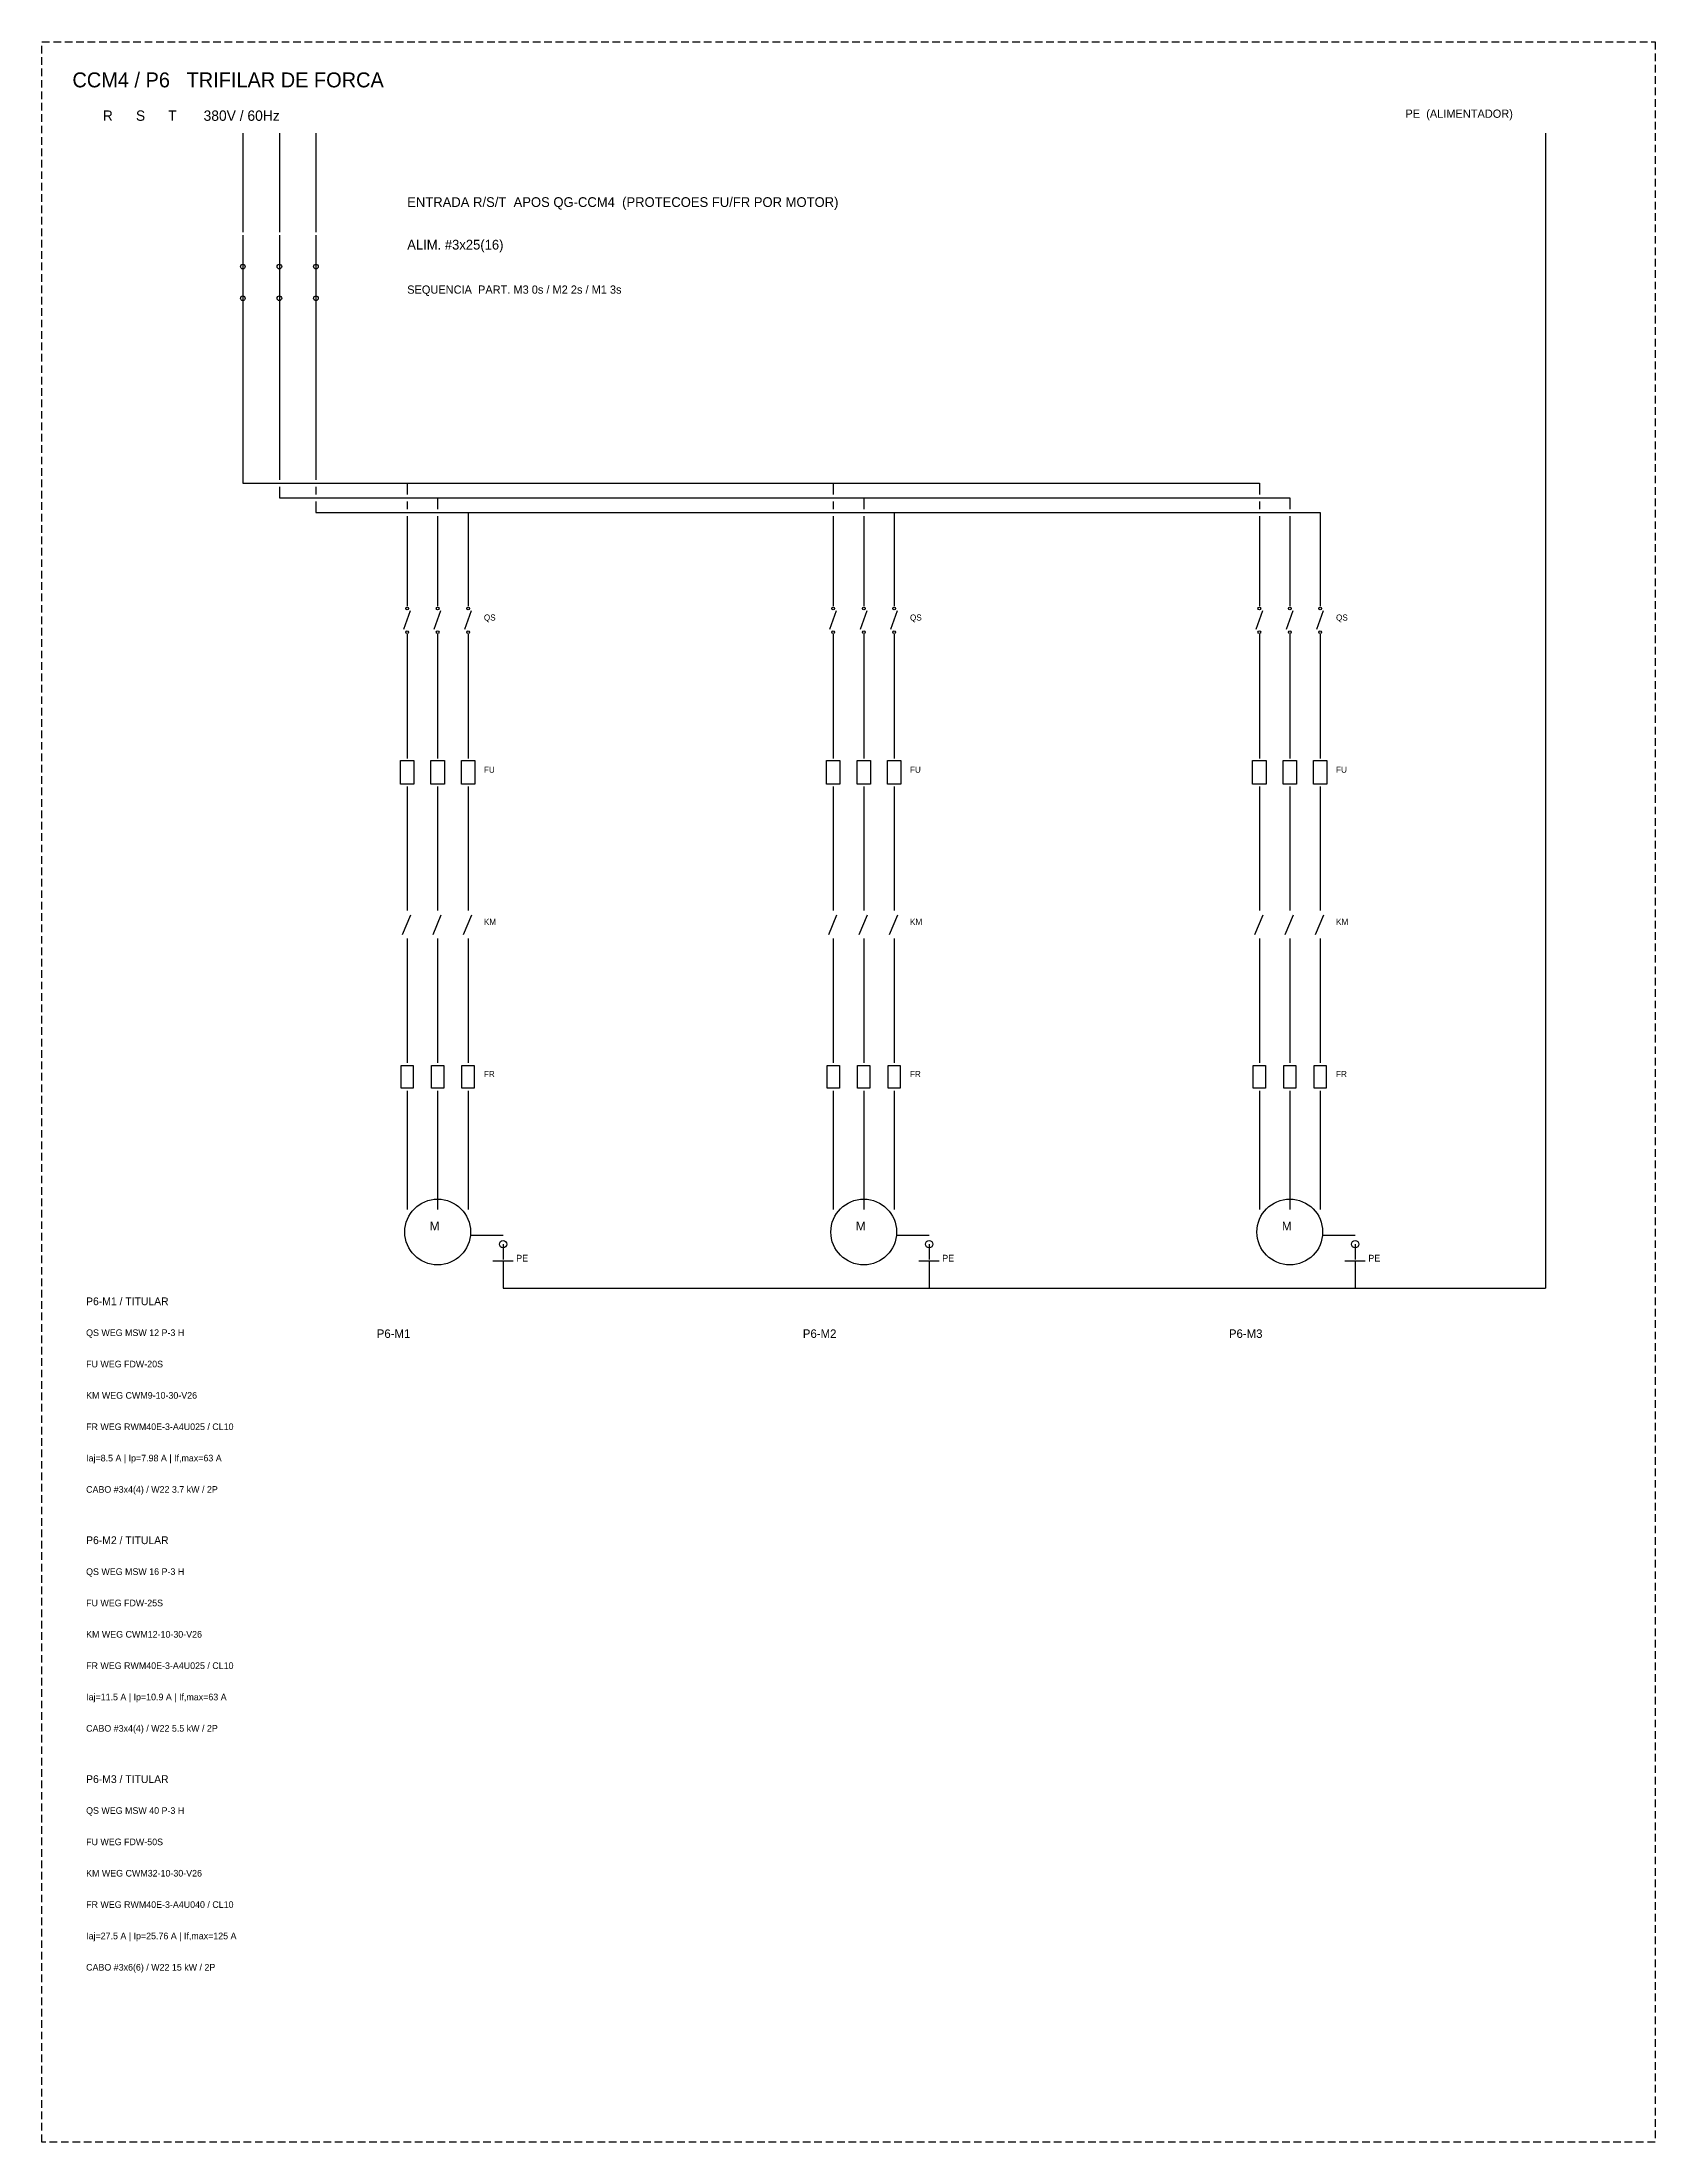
# Model space of a CAD drawing. Extents: x -646 to 641, y -554 to 322.
# Drawn here: x -210.7 to -157.7, y -325 to -256 of the extents above; entities that cross this region are included whole.
import ezdxf

# ---------------------------------------------------------------- set-up
doc = ezdxf.new("R2010")
doc.units = 0
doc.header["$MEASUREMENT"] = 0
doc.linetypes.add('HIDDEN', pattern=[0.375, 0.25, -0.125])
doc.layers.add('_ELT_UNIFILAR_PROC_TEXTO', color=1, linetype='Continuous')
doc.layers.add('ELET_TRIFILAR_TEXTO', color=4, linetype='Continuous')
doc.layers.add('ELET_TRIFILAR_DESENHO', color=5, linetype='Continuous', plot=False)

msp = doc.modelspace()

# ---------------------------------------------------------------- texts
at = {"layer": '_ELT_UNIFILAR_PROC_TEXTO', "attachment_point": 1}
for s, insert, char_height in [('P6-M1 / TITULAR', (-209.25, -297.25), 0.255), ('P6-M1', (-199.7, -298.3), 0.28), ('P6-M2', (-185.7, -298.3), 0.28), ('P6-M3', (-171.7, -298.3), 0.28), ('P6-M2 / TITULAR', (-209.25, -305.1), 0.255), ('P6-M3 / TITULAR', (-209.25, -312.95), 0.255)]:
    msp.add_mtext(s, dxfattribs=dict(at, insert=insert, char_height=char_height))
at = {"layer": 'ELET_TRIFILAR_TEXTO', "attachment_point": 1}
for s, insert, char_height in [('CCM4 / P6   TRIFILAR DE FORCA', (-209.7, -257), 0.49), ('R      S      T       380V / 60Hz', (-208.7, -258.25), 0.34), ('PE  (ALIMENTADOR)', (-165.9, -258.22), 0.27), ('ENTRADA R/S/T  APOS QG-CCM4  (PROTECOES FU/FR POR MOTOR)', (-198.7, -261.1), 0.32), ('ALIM. #3x25(16)', (-198.7, -262.5), 0.32), ('SEQUENCIA  PART. M3 0s / M2 2s / M1 3s', (-198.7, -264), 0.27), ('QS', (-196.18, -274.81), 0.2), ('QS', (-182.18, -274.81), 0.2), ('QS', (-168.18, -274.81), 0.2), ('FU', (-196.18, -279.81), 0.2), ('FU', (-182.18, -279.81), 0.2), ('FU', (-168.18, -279.81), 0.2), ('KM', (-196.18, -284.81), 0.2), ('KM', (-182.18, -284.81), 0.2), ('KM', (-168.18, -284.81), 0.2), ('FR', (-196.18, -289.81), 0.2), ('FR', (-182.18, -289.81), 0.2), ('FR', (-168.18, -289.81), 0.2), ('M', (-197.96, -294.76), 0.29), ('M', (-183.96, -294.76), 0.29), ('M', (-169.96, -294.76), 0.29), ('PE', (-195.12, -295.85), 0.22), ('PE', (-181.12, -295.85), 0.22), ('PE', (-167.12, -295.85), 0.22), ('QS WEG MSW 12 P-3 H', (-209.25, -298.3), 0.218), ('FU WEG FDW-20S', (-209.25, -299.33), 0.218), ('KM WEG CWM9-10-30-V26', (-209.25, -300.36), 0.218), ('FR WEG RWM40E-3-A4U025 / CL10', (-209.25, -301.39), 0.218), ('Iaj=8.5 A | Ip=7.98 A | If,max=63 A', (-209.25, -302.42), 0.218), ('CABO #3x4(4) / W22 3.7 kW / 2P', (-209.25, -303.45), 0.218), ('QS WEG MSW 16 P-3 H', (-209.25, -306.15), 0.218), ('FU WEG FDW-25S', (-209.25, -307.18), 0.218), ('KM WEG CWM12-10-30-V26', (-209.25, -308.21), 0.218), ('FR WEG RWM40E-3-A4U025 / CL10', (-209.25, -309.24), 0.218), ('Iaj=11.5 A | Ip=10.9 A | If,max=63 A', (-209.25, -310.27), 0.218), ('CABO #3x4(4) / W22 5.5 kW / 2P', (-209.25, -311.3), 0.218), ('QS WEG MSW 40 P-3 H', (-209.25, -314), 0.218), ('FU WEG FDW-50S', (-209.25, -315.03), 0.218), ('KM WEG CWM32-10-30-V26', (-209.25, -316.06), 0.218), ('FR WEG RWM40E-3-A4U040 / CL10', (-209.25, -317.09), 0.218), ('Iaj=27.5 A | Ip=25.76 A | If,max=125 A', (-209.25, -318.12), 0.218), ('CABO #3x6(6) / W22 15 kW / 2P', (-209.25, -319.15), 0.218)]:
    msp.add_mtext(s, dxfattribs=dict(at, insert=insert, char_height=char_height))

# ---------------------------------------------------------------- linework, layer by layer
at = {"layer": 'ELET_TRIFILAR_DESENHO'}
for p, q in [((-204.1, -259), (-204.1, -262.25)), ((-202.9, -259), (-202.9, -262.25)), ((-201.7, -259), (-201.7, -262.25)), ((-161.3, -259), (-161.3, -296.95)), ((-204.1, -262.35), (-204.1, -263.29)), ((-202.9, -262.35), (-202.9, -263.29)), ((-201.7, -262.35), (-201.7, -263.29)), ((-204.1, -263.29), (-204.1, -264.51)), ((-202.9, -263.29), (-202.9, -264.51)), ((-201.7, -263.29), (-201.7, -264.51)), ((-204.1, -264.51), (-204.1, -265.45)), ((-202.9, -264.51), (-202.9, -265.45)), ((-201.7, -264.51), (-201.7, -265.45)), ((-204.1, -265.45), (-204.1, -270.5)), ((-202.9, -265.45), (-202.9, -270.385)), ((-201.7, -265.45), (-201.7, -270.385)), ((-204.1, -270.5), (-170.7, -270.5)), ((-202.9, -270.615), (-202.9, -270.98)), ((-202.9, -270.98), (-169.7, -270.98)), ((-201.7, -270.615), (-201.7, -270.865)), ((-201.7, -271.095), (-201.7, -271.46)), ((-198.7, -270.5), (-198.7, -270.865)), ((-198.7, -271.095), (-198.7, -271.345)), ((-197.7, -270.98), (-197.7, -271.345)), ((-184.7, -270.5), (-184.7, -270.865)), ((-184.7, -271.095), (-184.7, -271.345)), ((-183.7, -270.98), (-183.7, -271.345)), ((-170.7, -270.5), (-170.7, -270.865)), ((-170.7, -271.095), (-170.7, -271.345)), ((-169.7, -270.98), (-169.7, -271.345)), ((-201.7, -271.46), (-168.7, -271.46)), ((-198.7, -271.575), (-198.7, -272.4)), ((-197.7, -271.575), (-197.7, -272.4)), ((-196.7, -271.46), (-196.7, -272.4)), ((-184.7, -271.575), (-184.7, -272.4)), ((-183.7, -271.575), (-183.7, -272.4)), ((-182.7, -271.46), (-182.7, -272.4)), ((-170.7, -271.575), (-170.7, -272.4)), ((-169.7, -271.575), (-169.7, -272.4)), ((-168.7, -271.46), (-168.7, -272.4)), ((-198.7, -272.4), (-198.7, -273.68)), ((-197.7, -272.4), (-197.7, -273.68)), ((-196.7, -272.4), (-196.7, -273.68)), ((-184.7, -272.4), (-184.7, -273.68)), ((-183.7, -272.4), (-183.7, -273.68)), ((-182.7, -272.4), (-182.7, -273.68)), ((-170.7, -272.4), (-170.7, -273.68)), ((-169.7, -272.4), (-169.7, -273.68)), ((-168.7, -272.4), (-168.7, -273.68)), ((-198.7, -273.68), (-198.7, -274.54)), ((-197.7, -273.68), (-197.7, -274.54)), ((-196.7, -273.68), (-196.7, -274.54)), ((-184.7, -273.68), (-184.7, -274.54)), ((-183.7, -273.68), (-183.7, -274.54)), ((-182.7, -273.68), (-182.7, -274.54)), ((-170.7, -273.68), (-170.7, -274.54)), ((-169.7, -273.68), (-169.7, -274.54)), ((-168.7, -273.68), (-168.7, -274.54)), ((-198.81, -275.29), (-198.59, -274.68)), ((-197.81, -275.29), (-197.59, -274.68)), ((-196.81, -275.29), (-196.59, -274.68)), ((-184.81, -275.29), (-184.59, -274.68)), ((-183.81, -275.29), (-183.59, -274.68)), ((-182.81, -275.29), (-182.59, -274.68)), ((-170.81, -275.29), (-170.59, -274.68)), ((-169.81, -275.29), (-169.59, -274.68)), ((-168.81, -275.29), (-168.59, -274.68)), ((-198.7, -275.46), (-198.7, -276.32)), ((-197.7, -275.46), (-197.7, -276.32)), ((-196.7, -275.46), (-196.7, -276.32)), ((-184.7, -275.46), (-184.7, -276.32)), ((-183.7, -275.46), (-183.7, -276.32)), ((-182.7, -275.46), (-182.7, -276.32)), ((-170.7, -275.46), (-170.7, -276.32)), ((-169.7, -275.46), (-169.7, -276.32)), ((-168.7, -275.46), (-168.7, -276.32)), ((-198.7, -276.32), (-198.7, -278.68)), ((-197.7, -276.32), (-197.7, -278.68)), ((-196.7, -276.32), (-196.7, -278.68)), ((-184.7, -276.32), (-184.7, -278.68)), ((-183.7, -276.32), (-183.7, -278.68)), ((-182.7, -276.32), (-182.7, -278.68)), ((-170.7, -276.32), (-170.7, -278.68)), ((-169.7, -276.32), (-169.7, -278.68)), ((-168.7, -276.32), (-168.7, -278.68)), ((-198.7, -278.68), (-198.7, -279.54)), ((-197.7, -278.68), (-197.7, -279.54)), ((-196.7, -278.68), (-196.7, -279.54)), ((-184.7, -278.68), (-184.7, -279.54)), ((-183.7, -278.68), (-183.7, -279.54)), ((-182.7, -278.68), (-182.7, -279.54)), ((-170.7, -278.68), (-170.7, -279.54)), ((-169.7, -278.68), (-169.7, -279.54)), ((-168.7, -278.68), (-168.7, -279.54)), ((-198.7, -280.46), (-198.7, -281.32)), ((-197.7, -280.46), (-197.7, -281.32)), ((-196.7, -280.46), (-196.7, -281.32)), ((-184.7, -280.46), (-184.7, -281.32)), ((-183.7, -280.46), (-183.7, -281.32)), ((-182.7, -280.46), (-182.7, -281.32)), ((-170.7, -280.46), (-170.7, -281.32)), ((-169.7, -280.46), (-169.7, -281.32)), ((-168.7, -280.46), (-168.7, -281.32)), ((-198.7, -281.32), (-198.7, -283.68)), ((-197.7, -281.32), (-197.7, -283.68)), ((-196.7, -281.32), (-196.7, -283.68)), ((-184.7, -281.32), (-184.7, -283.68)), ((-183.7, -281.32), (-183.7, -283.68)), ((-182.7, -281.32), (-182.7, -283.68)), ((-170.7, -281.32), (-170.7, -283.68)), ((-169.7, -281.32), (-169.7, -283.68)), ((-168.7, -281.32), (-168.7, -283.68)), ((-198.7, -283.68), (-198.7, -284.54)), ((-197.7, -283.68), (-197.7, -284.54)), ((-196.7, -283.68), (-196.7, -284.54)), ((-184.7, -283.68), (-184.7, -284.54)), ((-183.7, -283.68), (-183.7, -284.54)), ((-182.7, -283.68), (-182.7, -284.54)), ((-170.7, -283.68), (-170.7, -284.54)), ((-169.7, -283.68), (-169.7, -284.54)), ((-168.7, -283.68), (-168.7, -284.54)), ((-198.85, -285.33), (-198.58, -284.68)), ((-197.85, -285.33), (-197.58, -284.68)), ((-196.85, -285.33), (-196.58, -284.68)), ((-184.85, -285.33), (-184.58, -284.68)), ((-183.85, -285.33), (-183.58, -284.68)), ((-182.85, -285.33), (-182.58, -284.68)), ((-170.85, -285.33), (-170.58, -284.68)), ((-169.85, -285.33), (-169.58, -284.68)), ((-168.85, -285.33), (-168.58, -284.68)), ((-198.7, -285.46), (-198.7, -286.32)), ((-197.7, -285.46), (-197.7, -286.32)), ((-196.7, -285.46), (-196.7, -286.32)), ((-184.7, -285.46), (-184.7, -286.32)), ((-183.7, -285.46), (-183.7, -286.32)), ((-182.7, -285.46), (-182.7, -286.32)), ((-170.7, -285.46), (-170.7, -286.32)), ((-169.7, -285.46), (-169.7, -286.32)), ((-168.7, -285.46), (-168.7, -286.32)), ((-198.7, -286.32), (-198.7, -288.68)), ((-197.7, -286.32), (-197.7, -288.68)), ((-196.7, -286.32), (-196.7, -288.68)), ((-184.7, -286.32), (-184.7, -288.68)), ((-183.7, -286.32), (-183.7, -288.68)), ((-182.7, -286.32), (-182.7, -288.68)), ((-170.7, -286.32), (-170.7, -288.68)), ((-169.7, -286.32), (-169.7, -288.68)), ((-168.7, -286.32), (-168.7, -288.68)), ((-198.7, -288.68), (-198.7, -289.54)), ((-197.7, -288.68), (-197.7, -289.54)), ((-196.7, -288.68), (-196.7, -289.54)), ((-184.7, -288.68), (-184.7, -289.54)), ((-183.7, -288.68), (-183.7, -289.54)), ((-182.7, -288.68), (-182.7, -289.54)), ((-170.7, -288.68), (-170.7, -289.54)), ((-169.7, -288.68), (-169.7, -289.54)), ((-168.7, -288.68), (-168.7, -289.54)), ((-198.7, -290.46), (-198.7, -291.32)), ((-197.7, -290.46), (-197.7, -291.32)), ((-196.7, -290.46), (-196.7, -291.32)), ((-184.7, -290.46), (-184.7, -291.32)), ((-183.7, -290.46), (-183.7, -291.32)), ((-182.7, -290.46), (-182.7, -291.32)), ((-170.7, -290.46), (-170.7, -291.32)), ((-169.7, -290.46), (-169.7, -291.32)), ((-168.7, -290.46), (-168.7, -291.32)), ((-198.7, -291.32), (-198.7, -293)), ((-197.7, -291.32), (-197.7, -293)), ((-196.7, -291.32), (-196.7, -293)), ((-184.7, -291.32), (-184.7, -293)), ((-183.7, -291.32), (-183.7, -293)), ((-182.7, -291.32), (-182.7, -293)), ((-170.7, -291.32), (-170.7, -293)), ((-169.7, -291.32), (-169.7, -293)), ((-168.7, -291.32), (-168.7, -293)), ((-198.7, -293), (-198.7, -294.36)), ((-197.7, -293), (-197.7, -294.36)), ((-196.7, -293), (-196.7, -294.36)), ((-184.7, -293), (-184.7, -294.36)), ((-183.7, -293), (-183.7, -294.36)), ((-182.7, -293), (-182.7, -294.36)), ((-170.7, -293), (-170.7, -294.36)), ((-169.7, -293), (-169.7, -294.36)), ((-168.7, -293), (-168.7, -294.36)), ((-196.62, -295.2), (-195.55, -295.2)), ((-182.62, -295.2), (-181.55, -295.2)), ((-168.62, -295.2), (-167.55, -295.2)), ((-195.55, -295.5), (-195.55, -296)), ((-181.55, -295.5), (-181.55, -296)), ((-167.55, -295.5), (-167.55, -296)), ((-195.89, -296.05), (-195.22, -296.05)), ((-195.55, -296.05), (-195.55, -296.95)), ((-181.89, -296.05), (-181.22, -296.05)), ((-181.55, -296.05), (-181.55, -296.95)), ((-167.89, -296.05), (-167.22, -296.05)), ((-167.55, -296.05), (-167.55, -296.95)), ((-195.55, -296.95), (-161.3, -296.95))]:
    msp.add_line(p, q, dxfattribs=at)
at = {"layer": 'ELET_TRIFILAR_DESENHO', "linetype": 'HIDDEN'}
msp.add_lwpolyline([(-210.7, -256), (-157.7, -256), (-157.7, -325), (-210.7, -325)], close=True, dxfattribs=at)
at = {"layer": 'ELET_TRIFILAR_DESENHO'}
for points in [[(-198.92, -279.61), (-198.48, -279.61), (-198.48, -280.39), (-198.92, -280.39)], [(-197.92, -279.61), (-197.48, -279.61), (-197.48, -280.39), (-197.92, -280.39)], [(-196.92, -279.61), (-196.48, -279.61), (-196.48, -280.39), (-196.92, -280.39)], [(-184.92, -279.61), (-184.48, -279.61), (-184.48, -280.39), (-184.92, -280.39)], [(-183.92, -279.61), (-183.48, -279.61), (-183.48, -280.39), (-183.92, -280.39)], [(-182.92, -279.61), (-182.48, -279.61), (-182.48, -280.39), (-182.92, -280.39)], [(-170.92, -279.61), (-170.48, -279.61), (-170.48, -280.39), (-170.92, -280.39)], [(-169.92, -279.61), (-169.48, -279.61), (-169.48, -280.39), (-169.92, -280.39)], [(-168.92, -279.61), (-168.48, -279.61), (-168.48, -280.39), (-168.92, -280.39)], [(-198.9, -289.63), (-198.5, -289.63), (-198.5, -290.37), (-198.9, -290.37)], [(-197.9, -289.63), (-197.5, -289.63), (-197.5, -290.37), (-197.9, -290.37)], [(-196.9, -289.63), (-196.5, -289.63), (-196.5, -290.37), (-196.9, -290.37)], [(-184.9, -289.63), (-184.5, -289.63), (-184.5, -290.37), (-184.9, -290.37)], [(-183.9, -289.63), (-183.5, -289.63), (-183.5, -290.37), (-183.9, -290.37)], [(-182.9, -289.63), (-182.5, -289.63), (-182.5, -290.37), (-182.9, -290.37)], [(-170.9, -289.63), (-170.5, -289.63), (-170.5, -290.37), (-170.9, -290.37)], [(-169.9, -289.63), (-169.5, -289.63), (-169.5, -290.37), (-169.9, -290.37)], [(-168.9, -289.63), (-168.5, -289.63), (-168.5, -290.37), (-168.9, -290.37)]]:
    msp.add_lwpolyline(points, close=True, dxfattribs=at)
for centre, radius in [((-204.1, -263.38), 0.075), ((-202.9, -263.38), 0.075), ((-201.7, -263.38), 0.075), ((-204.1, -264.42), 0.075), ((-202.9, -264.42), 0.075), ((-201.7, -264.42), 0.075), ((-198.7, -274.61), 0.045), ((-197.7, -274.61), 0.045), ((-196.7, -274.61), 0.045), ((-184.7, -274.61), 0.045), ((-183.7, -274.61), 0.045), ((-182.7, -274.61), 0.045), ((-170.7, -274.61), 0.045), ((-169.7, -274.61), 0.045), ((-168.7, -274.61), 0.045), ((-198.7, -275.39), 0.045), ((-197.7, -275.39), 0.045), ((-196.7, -275.39), 0.045), ((-184.7, -275.39), 0.045), ((-183.7, -275.39), 0.045), ((-182.7, -275.39), 0.045), ((-170.7, -275.39), 0.045), ((-169.7, -275.39), 0.045), ((-168.7, -275.39), 0.045), ((-197.7, -295.1), 1.08), ((-183.7, -295.1), 1.08), ((-169.7, -295.1), 1.08), ((-195.55, -295.5), 0.12), ((-181.55, -295.5), 0.12), ((-167.55, -295.5), 0.12)]:
    msp.add_circle(centre, radius, dxfattribs=at)

msp.set_redraw_order([(e.dxf.handle, doc.entitydb.next_handle()) for e in msp.query("TEXT MTEXT ATTDEF DIMENSION ARC_DIMENSION")])  # texts and dimensions are drawn at this point

doc.saveas('drawing.dxf')
